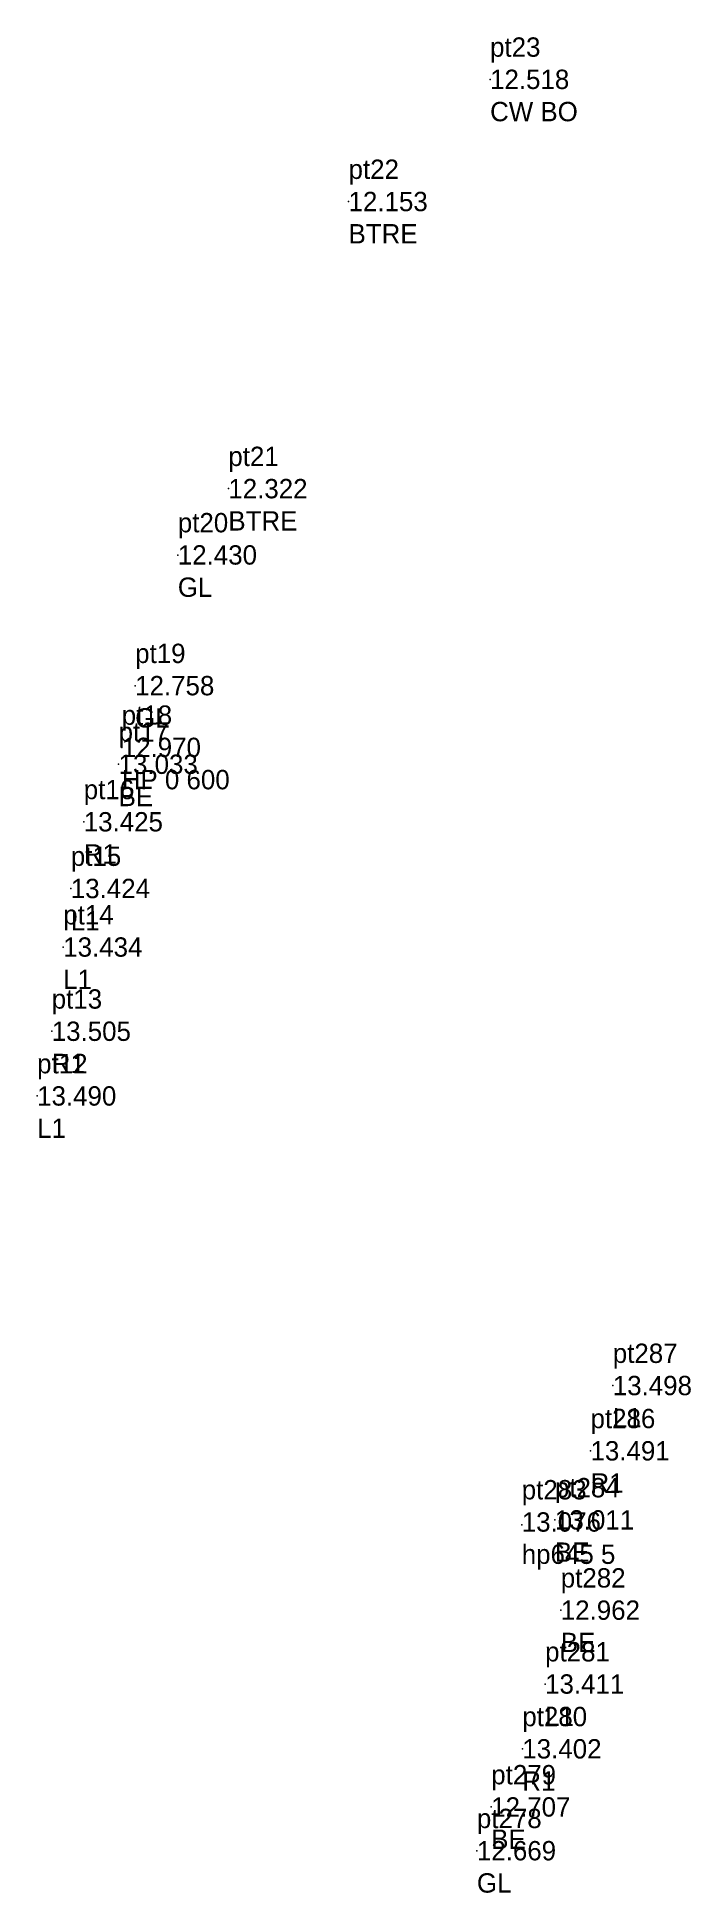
# Model space of a CAD drawing. Header units: metres. Extents: x 178081 to 737303, y 964681 to 975566.
# Drawn here: x 179056.38 to 179073.26, y 975340.69 to 975388.65 of the extents above; entities that cross this region are included whole.
import ezdxf

# ---------------------------------------------------------------- set-up
doc = ezdxf.new("R2010")
doc.units = ezdxf.units.M
doc.header["$MEASUREMENT"] = 0
doc.layers.add('SurveyPoint', color=4, linetype='Continuous', lineweight=0, true_color=0x00fffe)
doc.styles.get("Standard").update_dxf_attribs({"font": '', "height": 2.5})
doc.styles.get('Standard').set_extended_font_data('txt')

msp = doc.modelspace()

# ---------------------------------------------------------------- texts
at = {"layer": 'SurveyPoint', "color": 7, "char_height": 0.5, "attachment_point": 4}
for s, insert, width in [('pt23\\P12.518\\PCW BO', (179068.074, 975387.553, 12.518), 3), ('pt22\\P12.153\\PBTRE', (179064.419, 975384.399, 12.153), 3), ('pt21\\P12.322\\PBTRE', (179061.315, 975376.979, 12.322), 3), ('pt20\\P12.430\\PGL', (179060.01, 975375.262, 12.43), 3), ('pt19\\P12.758\\PGL', (179058.908, 975371.884, 12.758), 3), ('pt18\\P12.970\\PHP 0 600', (179058.562, 975370.288, 12.97), 4.5), ('pt17\\P13.033\\PBE', (179058.481, 975369.856, 13.033), 3), ('pt16\\P13.425\\PR1', (179057.581, 975368.369, 13.425), 3), ('pt15\\P13.424\\PL1', (179057.247, 975366.645, 13.424), 3), ('pt14\\P13.434\\PL1', (179057.051, 975365.132, 13.434), 3), ('pt13\\P13.505\\PR1', (179056.754, 975362.956, 13.505), 3), ('pt12\\P13.490\\PL1', (179056.377, 975361.284, 13.49), 3), ('pt287\\P13.498\\PL1', (179071.243, 975353.8, 13.498), 3), ('pt286\\P13.491\\PR1', (179070.668, 975352.113, 13.491), 3), ('pt283\\P13.076\\Php645 5', (179068.892, 975350.198, 13.076), 4), ('pt284\\P13.011\\PBE', (179069.749, 975350.327, 13.011), 3), ('pt282\\P12.962\\PBE', (179069.9, 975347.995, 12.962), 3), ('pt281\\P13.411\\PL1', (179069.495, 975346.086, 13.411), 3), ('pt280\\P13.402\\PR1', (179068.907, 975344.411, 13.402), 3), ('pt279\\P12.707\\PBE', (179068.104, 975342.909, 12.707), 3), ('pt278\\P12.669\\PGL', (179067.734, 975341.775, 12.669), 3)]:
    msp.add_mtext(s, dxfattribs=dict(at, insert=insert, width=width))

# ---------------------------------------------------------------- linework, layer by layer
at = {"layer": 'SurveyPoint'}
for p in [(179068.074, 975387.553, 12.518), (179064.419, 975384.399, 12.153), (179061.315, 975376.979, 12.322), (179060.01, 975375.262, 12.43), (179058.908, 975371.884, 12.758), (179058.562, 975370.288, 12.97), (179058.481, 975369.856, 13.033), (179057.581, 975368.369, 13.425), (179057.247, 975366.645, 13.424), (179057.051, 975365.132, 13.434), (179056.754, 975362.956, 13.505), (179056.377, 975361.284, 13.49), (179071.243, 975353.8, 13.498), (179070.668, 975352.113, 13.491), (179068.892, 975350.198, 13.076), (179069.749, 975350.327, 13.011), (179069.9, 975347.995, 12.962), (179069.495, 975346.086, 13.411), (179068.907, 975344.411, 13.402), (179068.104, 975342.909, 12.707), (179067.734, 975341.775, 12.669)]:
    msp.add_point(p, dxfattribs=at)

msp.set_redraw_order([(e.dxf.handle, doc.entitydb.next_handle()) for e in msp.query("TEXT MTEXT ATTDEF DIMENSION ARC_DIMENSION")])  # texts and dimensions are drawn at this point

doc.saveas('drawing.dxf')
